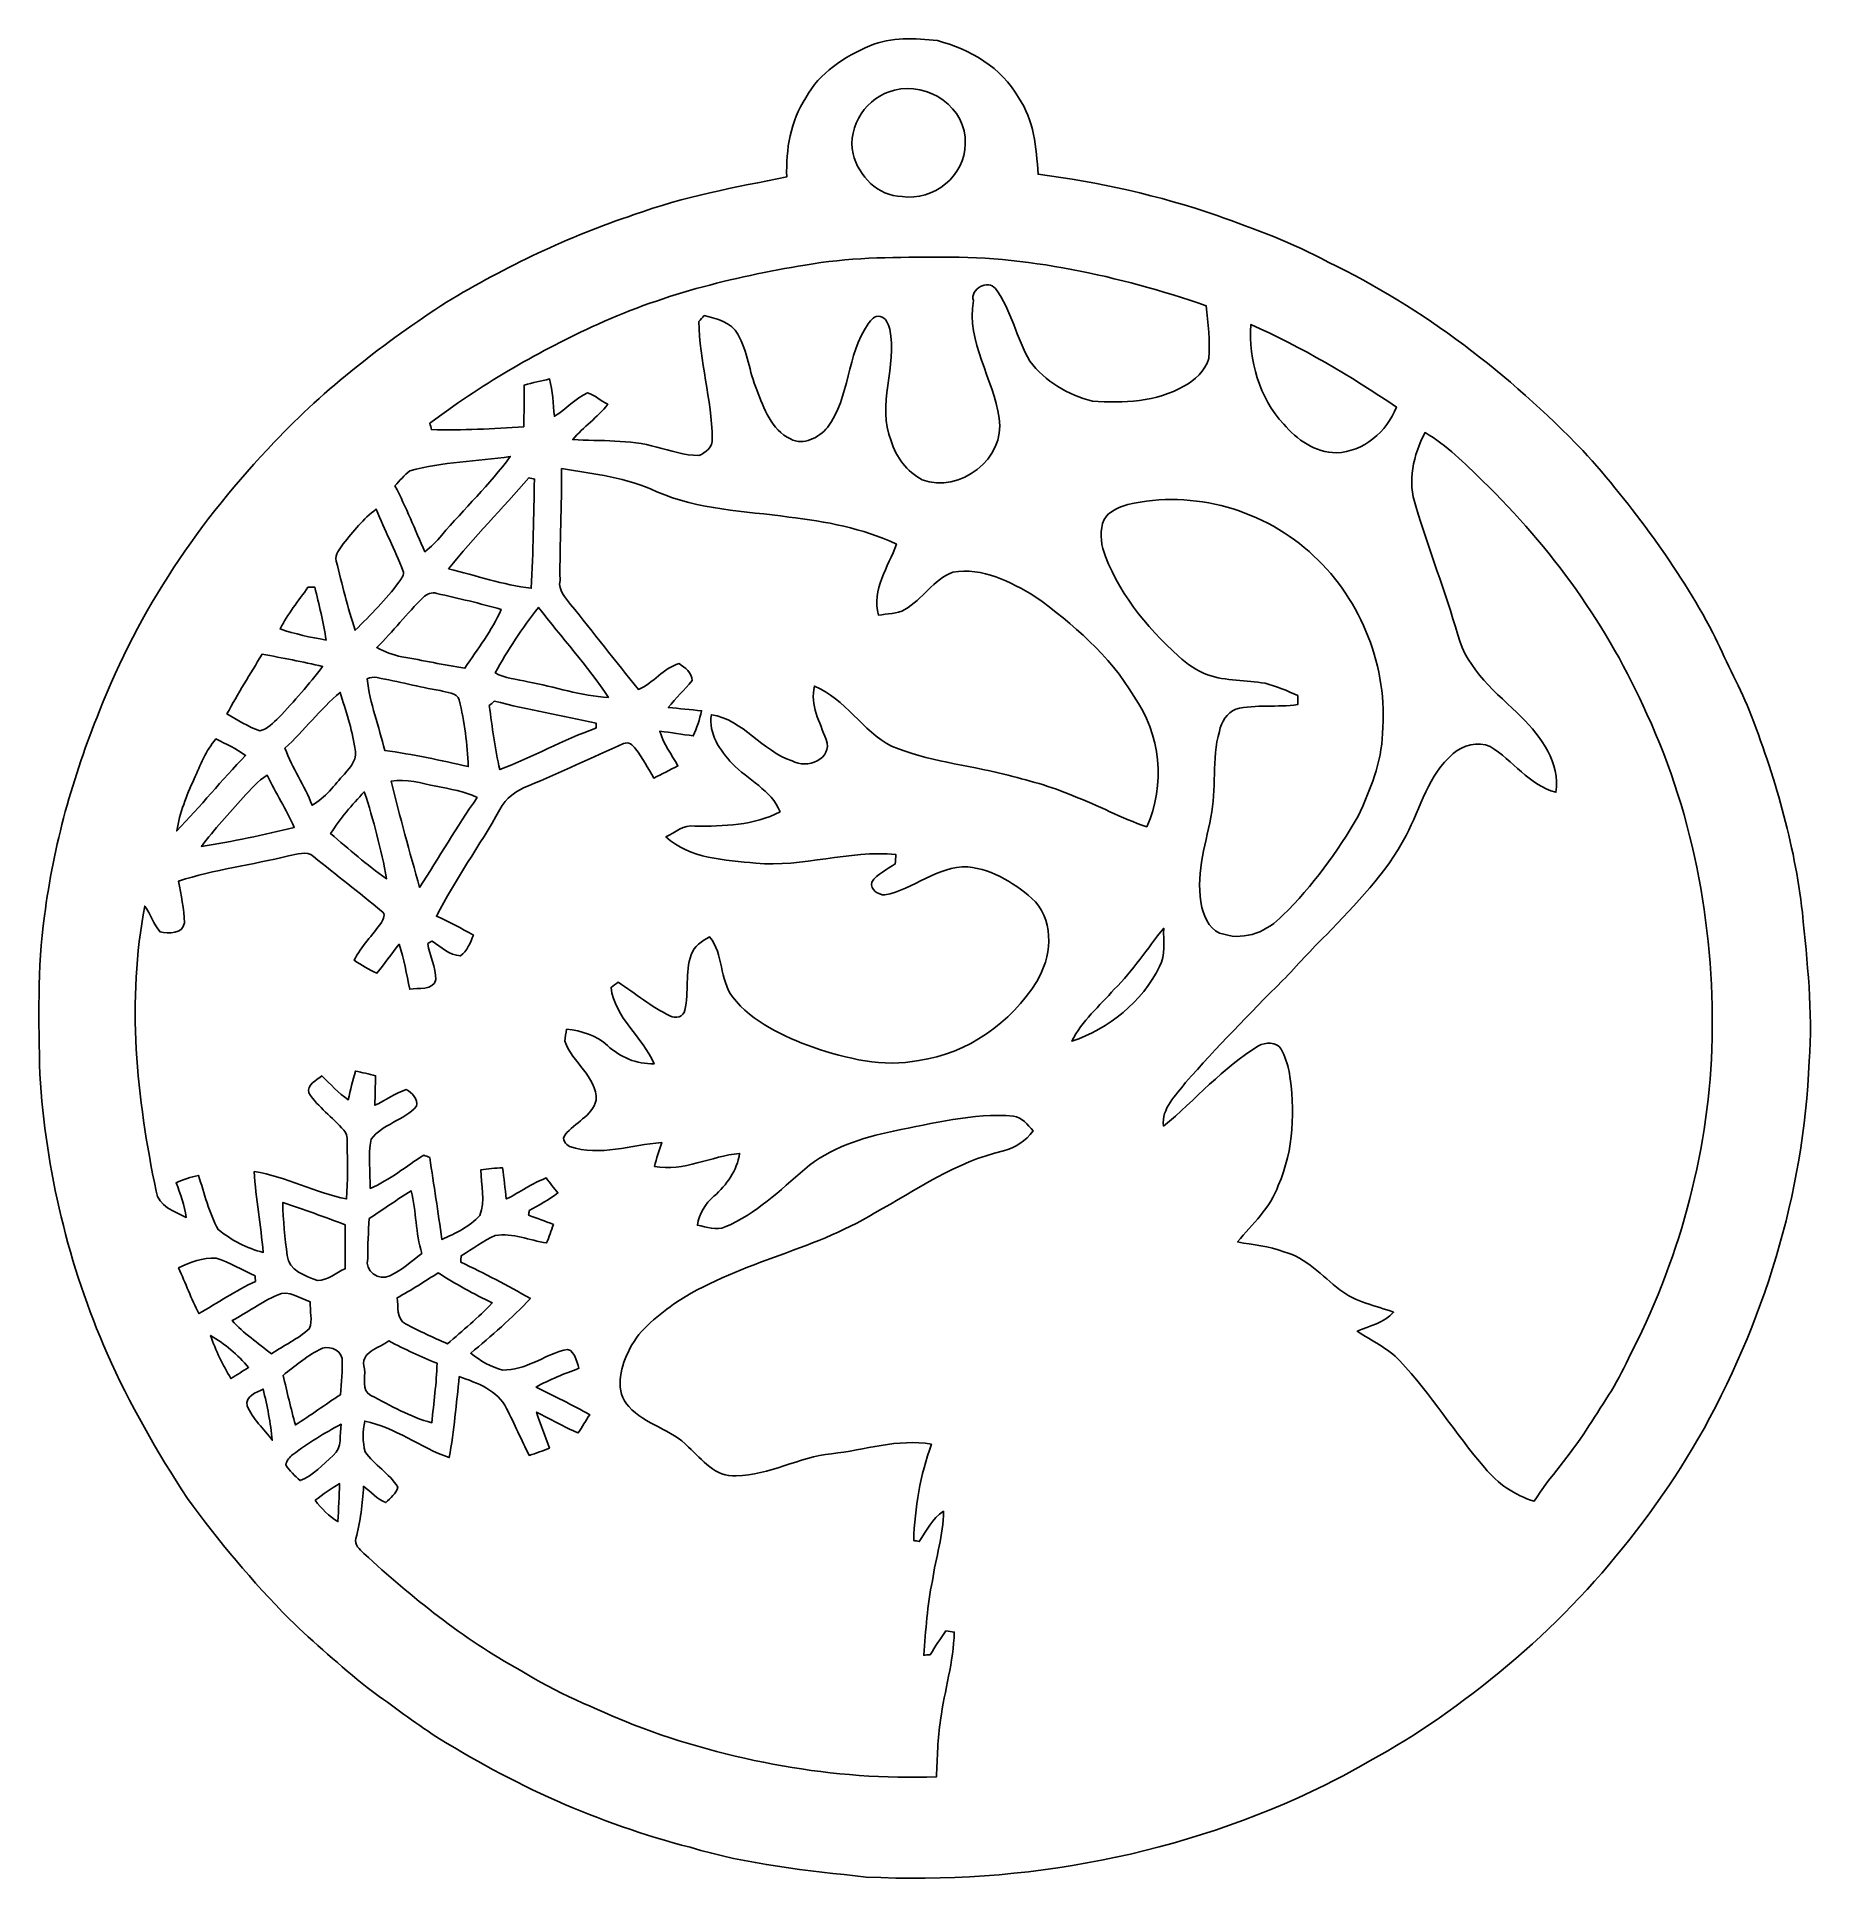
# Model space of a CAD drawing. Header units: centimetres. Extents: x -14 to 14.7, y -15.3 to 14.5.
import ezdxf

# ---------------------------------------------------------------- set-up
doc = ezdxf.new("R2010")
doc.units = ezdxf.units.CM
doc.header["$MEASUREMENT"] = 0
doc.layers.add('Layer 1', color=7, linetype='Continuous')

msp = doc.modelspace()

# ---------------------------------------------------------------- linework, layer by layer
at = {"layer": 'Layer 1', "color": 253}
for points, knots in [([(-0.57326, 14.3704), (-0.23107, 14.51434), (0.15593, 14.49705), (0.51717, 14.45472), (0.51717, 14.45472), (1.0414, 14.31607), (1.55434, 14.02115), (1.82351, 13.53397), (1.82351, 13.53397), (2.08033, 13.17484), (2.10926, 12.72328), (2.14242, 12.29748), (2.14242, 12.29748), (3.12314, 12.16731), (4.09575, 11.95634), (5.03061, 11.63002), (5.03061, 11.63002), (5.64021, 11.40848), (6.2544, 11.19188), (6.82484, 10.87826), (6.82484, 10.87826), (8.37318, 10.13566), (9.74654, 9.06321), (10.93964, 7.83519), (10.93964, 7.83519), (11.74221, 6.9342), (12.46928, 5.95806), (13.03796, 4.89126), (13.03796, 4.89126), (13.22987, 4.47358), (13.44507, 4.06647), (13.62287, 3.64243), (13.62287, 3.64243), (14.03138, 2.58939), (14.357, 1.49648), (14.48364, 0.37077), (14.48364, 0.37077), (14.56055, -0.42616), (14.65509, -1.22696), (14.59159, -2.02847), (14.59159, -2.02847), (14.51116, -4.17371), (13.85358, -6.27592), (12.79666, -8.13752), (12.79666, -8.13752), (11.83922, -9.77336), (10.55264, -11.21833), (9.02547, -12.34299), (9.02547, -12.34299), (8.32697, -12.8838), (7.55509, -13.31983), (6.77227, -13.72482), (6.77227, -13.72482), (4.48592, -14.84842), (1.90641, -15.33772), (-0.63359, -15.20825), (-0.63359, -15.20825), (-1.58926, -15.10418), (-2.55376, -15.00822), (-3.47733, -14.72812), (-3.47733, -14.72812), (-4.95229, -14.34747), (-6.35917, -13.71565), (-7.64293, -12.89897), (-7.64293, -12.89897), (-7.99994, -12.65873), (-8.34425, -12.4012), (-8.69209, -12.14861), (-8.69209, -12.14861), (-9.12495, -11.79618), (-9.54546, -11.42788), (-9.94939, -11.04336), (-9.94939, -11.04336), (-10.54241, -10.43234), (-11.09592, -9.78217), (-11.59404, -9.09144), (-11.59404, -9.09144), (-12.08546, -8.34602), (-12.52679, -7.56744), (-12.89332, -6.75322), (-12.89332, -6.75322), (-13.51351, -5.32694), (-13.88604, -3.79201), (-13.97847, -2.23943), (-13.97847, -2.23943), (-13.99328, -1.38748), (-14.02468, -0.52952), (-13.90297, 0.31644), (-13.90297, 0.31644), (-13.75833, 1.4538), (-13.44718, 2.56681), (-13.01503, 3.62761), (-13.01503, 3.62761), (-12.38638, 5.24933), (-11.39331, 6.71724), (-10.1921, 7.9696), (-10.1921, 7.9696), (-9.37013, 8.84273), (-8.4134, 9.57827), (-7.4108, 10.23197), (-7.4108, 10.23197), (-6.45231, 10.80347), (-5.44266, 11.29594), (-4.38044, 11.64414), (-4.38044, 11.64414), (-3.58352, 11.93518), (-2.74708, 12.08758), (-1.9177, 12.25303), (-1.9177, 12.25303), (-1.93075, 12.69647), (-1.85949, 13.15685), (-1.61008, 13.53256), (-1.61008, 13.53256), (-1.38889, 13.93437), (-0.98778, 14.19825), (-0.57326, 14.3704), (-0.57326, 14.3704), (-0.57326, 14.3704), (-0.57326, 14.3704), (-0.57326, 14.3704)], [0, 0, 0, 0, 0.03225806, 0.03225806, 0.03225806, 0.03225806, 0.06451613, 0.06451613, 0.06451613, 0.06451613, 0.09677419, 0.09677419, 0.09677419, 0.09677419, 0.12903226, 0.12903226, 0.12903226, 0.12903226, 0.16129032, 0.16129032, 0.16129032, 0.16129032, 0.19354839, 0.19354839, 0.19354839, 0.19354839, 0.22580645, 0.22580645, 0.22580645, 0.22580645, 0.25806452, 0.25806452, 0.25806452, 0.25806452, 0.29032258, 0.29032258, 0.29032258, 0.29032258, 0.32258065, 0.32258065, 0.32258065, 0.32258065, 0.35483871, 0.35483871, 0.35483871, 0.35483871, 0.38709677, 0.38709677, 0.38709677, 0.38709677, 0.41935484, 0.41935484, 0.41935484, 0.41935484, 0.4516129, 0.4516129, 0.4516129, 0.4516129, 0.48387097, 0.48387097, 0.48387097, 0.48387097, 0.51612903, 0.51612903, 0.51612903, 0.51612903, 0.5483871, 0.5483871, 0.5483871, 0.5483871, 0.58064516, 0.58064516, 0.58064516, 0.58064516, 0.61290323, 0.61290323, 0.61290323, 0.61290323, 0.64516129, 0.64516129, 0.64516129, 0.64516129, 0.67741935, 0.67741935, 0.67741935, 0.67741935, 0.70967742, 0.70967742, 0.70967742, 0.70967742, 0.74193548, 0.74193548, 0.74193548, 0.74193548, 0.77419355, 0.77419355, 0.77419355, 0.77419355, 0.80645161, 0.80645161, 0.80645161, 0.80645161, 0.83870968, 0.83870968, 0.83870968, 0.83870968, 0.87096774, 0.87096774, 0.87096774, 0.87096774, 0.90322581, 0.90322581, 0.90322581, 0.90322581, 0.93548387, 0.93548387, 0.93548387, 0.93548387, 1, 1, 1, 1]), ([(-0.17921, 13.65285), (-0.62371, 13.55513), (-0.94368, 13.07571), (-0.84737, 12.62697), (-0.84737, 12.62697), (-0.75142, 12.26608), (-0.4505, 11.94329), (-0.05398, 11.93835), (-0.05398, 11.93835), (0.44838, 11.8558), (0.96873, 12.27455), (0.96344, 12.78855), (0.96344, 12.78855), (0.9973, 13.3664), (0.36124, 13.80384), (-0.17921, 13.65285), (-0.17921, 13.65285), (-0.17921, 13.65285), (-0.17921, 13.65285), (-0.17921, 13.65285)], [0, 0, 0, 0, 0.16666667, 0.16666667, 0.16666667, 0.16666667, 0.33333333, 0.33333333, 0.33333333, 0.33333333, 0.5, 0.5, 0.5, 0.5, 0.66666667, 0.66666667, 0.66666667, 0.66666667, 1, 1, 1, 1]), ([(-1.61996, 10.83028), (-2.80141, 10.6359), (-3.97757, 10.34062), (-5.06483, 9.8298), (-5.06483, 9.8298), (-5.9877, 9.40506), (-6.86894, 8.88577), (-7.67997, 8.27405), (-7.67997, 8.27405), (-7.67362, 8.24865), (-7.66057, 8.19785), (-7.65422, 8.1728), (-7.65422, 8.1728), (-7.1568, 8.15834), (-6.65974, 8.18444), (-6.16409, 8.21725), (-6.16409, 8.21725), (-6.15774, 8.44232), (-6.15844, 8.6674), (-6.15703, 8.89176), (-6.15703, 8.89176), (-6.02121, 8.92845), (-5.88328, 8.95773), (-5.74604, 8.98948), (-5.74604, 8.98948), (-5.69701, 8.79263), (-5.69066, 8.58908), (-5.66879, 8.38764), (-5.66879, 8.38764), (-5.47582, 8.49348), (-5.33788, 8.68362), (-5.13362, 8.76653), (-5.13362, 8.76653), (-5.01509, 8.7249), (-4.91949, 8.63882), (-4.80836, 8.58097), (-4.80836, 8.58097), (-4.97346, 8.36859), (-5.19994, 8.21549), (-5.37245, 8.01017), (-5.37245, 8.01017), (-4.92054, 7.98371), (-4.45805, 8.01511), (-4.01779, 7.89023), (-4.01779, 7.89023), (-3.79377, 7.83802), (-3.57117, 7.74771), (-3.33728, 7.75511), (-3.33728, 7.75511), (-3.22368, 7.7918), (-3.11326, 7.89622), (-3.11961, 8.02428), (-3.11961, 8.02428), (-3.12949, 8.66175), (-3.32246, 9.27982), (-3.33834, 9.91729), (-3.33834, 9.91729), (-3.30835, 9.94904), (-3.27836, 9.98114), (-3.24838, 10.01289), (-3.24838, 10.01289), (-3.04624, 9.96632), (-2.81658, 9.90812), (-2.70545, 9.71374), (-2.70545, 9.71374), (-2.55129, 9.43398), (-2.52307, 9.10625), (-2.40136, 8.81309), (-2.40136, 8.81309), (-2.28283, 8.51676), (-2.16711, 8.16786), (-1.85632, 8.0204), (-1.85632, 8.0204), (-1.64641, 7.90222), (-1.40018, 8.04757), (-1.25765, 8.20632), (-1.25765, 8.20632), (-0.89253, 8.69879), (-0.95568, 9.38001), (-0.6029, 9.87919), (-0.6029, 9.87919), (-0.55951, 9.94339), (-0.49812, 10.02277), (-0.40922, 10.0009), (-0.40922, 10.0009), (-0.31115, 9.98396), (-0.27905, 9.87778), (-0.254, 9.79558), (-0.254, 9.79558), (-0.12629, 9.20009), (-0.47378, 8.56897), (-0.23107, 7.99006), (-0.23107, 7.99006), (-0.15522, 7.72442), (0.02469, 7.49194), (0.27023, 7.36071), (0.27023, 7.36071), (0.87242, 7.13034), (1.62736, 7.70784), (1.51059, 8.35413), (1.51059, 8.35413), (1.42275, 8.99901), (0.98249, 9.58286), (1.09608, 10.25525), (1.09608, 10.25525), (1.03858, 10.44469), (1.33562, 10.60309), (1.45203, 10.44892), (1.45203, 10.44892), (1.71909, 10.09932), (1.78752, 9.64918), (2.00836, 9.27488), (2.00836, 9.27488), (2.25884, 8.95526), (2.6229, 8.7249), (3.01766, 8.63247), (3.01766, 8.63247), (3.51719, 8.59649), (4.0513, 8.6173), (4.49721, 8.87342), (4.49721, 8.87342), (4.67466, 8.97008), (4.83447, 9.12072), (4.89797, 9.31792), (4.89797, 9.31792), (4.92478, 9.60332), (4.88315, 9.88942), (4.85669, 10.17305), (4.85669, 10.17305), (3.43747, 10.65495), (1.94804, 10.99361), (0.44097, 10.95728), (0.44097, 10.95728), (-0.2473, 10.95693), (-0.94051, 10.95022), (-1.61996, 10.83028), (-1.61996, 10.83028), (-1.61996, 10.83028), (-1.61996, 10.83028), (-1.61996, 10.83028)], [0, 0, 0, 0, 0.02777778, 0.02777778, 0.02777778, 0.02777778, 0.05555556, 0.05555556, 0.05555556, 0.05555556, 0.08333333, 0.08333333, 0.08333333, 0.08333333, 0.11111111, 0.11111111, 0.11111111, 0.11111111, 0.13888889, 0.13888889, 0.13888889, 0.13888889, 0.16666667, 0.16666667, 0.16666667, 0.16666667, 0.19444444, 0.19444444, 0.19444444, 0.19444444, 0.22222222, 0.22222222, 0.22222222, 0.22222222, 0.25, 0.25, 0.25, 0.25, 0.27777778, 0.27777778, 0.27777778, 0.27777778, 0.30555556, 0.30555556, 0.30555556, 0.30555556, 0.33333333, 0.33333333, 0.33333333, 0.33333333, 0.36111111, 0.36111111, 0.36111111, 0.36111111, 0.38888889, 0.38888889, 0.38888889, 0.38888889, 0.41666667, 0.41666667, 0.41666667, 0.41666667, 0.44444444, 0.44444444, 0.44444444, 0.44444444, 0.47222222, 0.47222222, 0.47222222, 0.47222222, 0.5, 0.5, 0.5, 0.5, 0.52777778, 0.52777778, 0.52777778, 0.52777778, 0.55555556, 0.55555556, 0.55555556, 0.55555556, 0.58333333, 0.58333333, 0.58333333, 0.58333333, 0.61111111, 0.61111111, 0.61111111, 0.61111111, 0.63888889, 0.63888889, 0.63888889, 0.63888889, 0.66666667, 0.66666667, 0.66666667, 0.66666667, 0.69444444, 0.69444444, 0.69444444, 0.69444444, 0.72222222, 0.72222222, 0.72222222, 0.72222222, 0.75, 0.75, 0.75, 0.75, 0.77777778, 0.77777778, 0.77777778, 0.77777778, 0.80555556, 0.80555556, 0.80555556, 0.80555556, 0.83333333, 0.83333333, 0.83333333, 0.83333333, 0.86111111, 0.86111111, 0.86111111, 0.86111111, 0.88888889, 0.88888889, 0.88888889, 0.88888889, 0.91666667, 0.91666667, 0.91666667, 0.91666667, 0.94444444, 0.94444444, 0.94444444, 0.94444444, 1, 1, 1, 1]), ([(5.57459, 9.86719), (5.54672, 9.29358), (5.70547, 8.68468), (6.10799, 8.26064), (6.10799, 8.26064), (6.31966, 8.01017), (6.61917, 7.79709), (6.9596, 7.79745), (6.9596, 7.79745), (7.39528, 7.81438), (7.77381, 8.13823), (7.92692, 8.53546), (7.92692, 8.53546), (7.17938, 9.04028), (6.40256, 9.50666), (5.57459, 9.86719), (5.57459, 9.86719), (5.57459, 9.86719), (5.57459, 9.86719), (5.57459, 9.86719)], [0, 0, 0, 0, 0.16666667, 0.16666667, 0.16666667, 0.16666667, 0.33333333, 0.33333333, 0.33333333, 0.33333333, 0.5, 0.5, 0.5, 0.5, 0.66666667, 0.66666667, 0.66666667, 0.66666667, 1, 1, 1, 1]), ([(8.39082, 8.12447), (8.19891, 7.76429), (8.10225, 7.33072), (8.24054, 6.9342), (8.24054, 6.9342), (8.45009, 6.23605), (8.71608, 5.55696), (8.91787, 4.85599), (8.91787, 4.85599), (9.07027, 4.28978), (9.54581, 3.91724), (9.94974, 3.52884), (9.94974, 3.52884), (10.26231, 3.20358), (10.57804, 2.79435), (10.50396, 2.31352), (10.50396, 2.31352), (10.06475, 2.43064), (9.81216, 2.83104), (9.43998, 3.05506), (9.43998, 3.05506), (9.24384, 3.13584), (9.00112, 3.07728), (8.8452, 2.93758), (8.8452, 2.93758), (8.43986, 2.60138), (8.32203, 2.06269), (8.08284, 1.61713), (8.08284, 1.61713), (7.76711, 1.00118), (7.26757, 0.50871), (6.79732, 0.01129), (6.79732, 0.01129), (6.5465, -0.22049), (6.33271, -0.48789), (6.08894, -0.72672), (6.08894, -0.72672), (5.55519, -1.26365), (5.02638, -1.80658), (4.52367, -2.37314), (4.52367, -2.37314), (4.3748, -2.58551), (4.12679, -2.79047), (4.16666, -3.07763), (4.16666, -3.07763), (4.68912, -2.66171), (5.12022, -2.1276), (5.70018, -1.78364), (5.70018, -1.78364), (5.8106, -1.71909), (5.99052, -1.71379), (6.06425, -1.83339), (6.06425, -1.83339), (6.1281, -1.94698), (6.16973, -2.07222), (6.19725, -2.19922), (6.19725, -2.19922), (6.29038, -2.81234), (6.27697, -3.46251), (6.01874, -4.03684), (6.01874, -4.03684), (5.8988, -4.40337), (5.5947, -4.65667), (5.36328, -4.95053), (5.36328, -4.95053), (5.6134, -4.99992), (5.87128, -5.01368), (6.11011, -5.11069), (6.11011, -5.11069), (6.47665, -5.2003), (6.72394, -5.50263), (7.01322, -5.721), (7.01322, -5.721), (7.26334, -5.91961), (7.58966, -5.97676), (7.88176, -6.08471), (7.88176, -6.08471), (7.73218, -6.25934), (7.49688, -6.30343), (7.2958, -6.39304), (7.2958, -6.39304), (7.53039, -6.54262), (7.78863, -6.66503), (7.9823, -6.86964), (7.9823, -6.86964), (8.48642, -7.40869), (8.87554, -8.04157), (9.35567, -8.60072), (9.35567, -8.60072), (9.56098, -8.85331), (9.83897, -9.03958), (10.14942, -9.13906), (10.14942, -9.13906), (10.40589, -8.73795), (10.73926, -8.39294), (10.99009, -7.9883), (10.99009, -7.9883), (11.23386, -7.614), (11.49174, -7.24464), (11.67306, -6.83436), (11.67306, -6.83436), (12.47846, -5.29167), (12.95365, -3.57329), (13.02244, -1.83268), (13.02244, -1.83268), (13.08029, 0.01623), (12.75186, 1.89159), (11.97328, 3.57576), (11.97328, 3.57576), (11.34886, 4.99075), (10.42846, 6.26851), (9.32039, 7.34483), (9.32039, 7.34483), (9.03111, 7.62706), (8.74113, 7.91739), (8.39082, 8.12447), (8.39082, 8.12447), (8.39082, 8.12447), (8.39082, 8.12447), (8.39082, 8.12447)], [0, 0, 0, 0, 0.03225806, 0.03225806, 0.03225806, 0.03225806, 0.06451613, 0.06451613, 0.06451613, 0.06451613, 0.09677419, 0.09677419, 0.09677419, 0.09677419, 0.12903226, 0.12903226, 0.12903226, 0.12903226, 0.16129032, 0.16129032, 0.16129032, 0.16129032, 0.19354839, 0.19354839, 0.19354839, 0.19354839, 0.22580645, 0.22580645, 0.22580645, 0.22580645, 0.25806452, 0.25806452, 0.25806452, 0.25806452, 0.29032258, 0.29032258, 0.29032258, 0.29032258, 0.32258065, 0.32258065, 0.32258065, 0.32258065, 0.35483871, 0.35483871, 0.35483871, 0.35483871, 0.38709677, 0.38709677, 0.38709677, 0.38709677, 0.41935484, 0.41935484, 0.41935484, 0.41935484, 0.4516129, 0.4516129, 0.4516129, 0.4516129, 0.48387097, 0.48387097, 0.48387097, 0.48387097, 0.51612903, 0.51612903, 0.51612903, 0.51612903, 0.5483871, 0.5483871, 0.5483871, 0.5483871, 0.58064516, 0.58064516, 0.58064516, 0.58064516, 0.61290323, 0.61290323, 0.61290323, 0.61290323, 0.64516129, 0.64516129, 0.64516129, 0.64516129, 0.67741935, 0.67741935, 0.67741935, 0.67741935, 0.70967742, 0.70967742, 0.70967742, 0.70967742, 0.74193548, 0.74193548, 0.74193548, 0.74193548, 0.77419355, 0.77419355, 0.77419355, 0.77419355, 0.80645161, 0.80645161, 0.80645161, 0.80645161, 0.83870968, 0.83870968, 0.83870968, 0.83870968, 0.87096774, 0.87096774, 0.87096774, 0.87096774, 0.90322581, 0.90322581, 0.90322581, 0.90322581, 0.93548387, 0.93548387, 0.93548387, 0.93548387, 1, 1, 1, 1]), ([(-5.55413, 7.54309), (-5.54496, 6.93949), (-5.58729, 6.33659), (-5.57848, 5.73334), (-5.57848, 5.73334), (-5.61446, 5.57459), (-5.49169, 5.46171), (-5.40949, 5.34952), (-5.40949, 5.34952), (-5.04155, 4.89373), (-4.68101, 4.43159), (-4.31341, 3.97545), (-4.31341, 3.97545), (-4.0707, 4.07599), (-3.90772, 4.32012), (-3.65654, 4.39314), (-3.65654, 4.39314), (-3.56235, 4.32999), (-3.44452, 4.24251), (-3.44346, 4.11833), (-3.44346, 4.11833), (-3.56694, 3.96804), (-3.70981, 3.83469), (-3.83187, 3.683), (-3.83187, 3.683), (-3.65231, 3.66571), (-3.47204, 3.65054), (-3.29248, 3.62973), (-3.29248, 3.62973), (-3.32458, 3.49074), (-3.37009, 3.35492), (-3.42618, 3.22368), (-3.42618, 3.22368), (-3.6068, 3.24944), (-3.78601, 3.28048), (-3.96699, 3.29883), (-3.96699, 3.29883), (-3.91054, 3.09386), (-3.77402, 2.92594), (-3.67594, 2.74003), (-3.67594, 2.74003), (-3.80506, 2.6737), (-3.93312, 2.60562), (-4.06365, 2.54282), (-4.06365, 2.54282), (-4.15643, 2.70404), (-4.2485, 2.86667), (-4.35751, 3.01696), (-4.35751, 3.01696), (-4.4009, 3.07552), (-4.47463, 3.13796), (-4.55119, 3.09951), (-4.55119, 3.09951), (-5.06201, 2.87267), (-5.56789, 2.63243), (-6.08542, 2.42006), (-6.08542, 2.42006), (-6.27415, 2.34139), (-6.45936, 2.22215), (-6.55179, 2.03376), (-6.55179, 2.03376), (-6.87388, 1.44886), (-7.27216, 0.90911), (-7.57343, 0.31221), (-7.57343, 0.31221), (-7.36918, 0.2226), (-7.17444, 0.11324), (-6.97794, 0.00776), (-6.97794, 0.00776), (-7.02698, -0.11501), (-7.07637, -0.25012), (-7.18785, -0.33091), (-7.18785, -0.33091), (-7.36353, -0.31327), (-7.50358, -0.18909), (-7.64117, -0.08961), (-7.64117, -0.08961), (-7.65951, -0.09948), (-7.69655, -0.11994), (-7.7149, -0.12982), (-7.7149, -0.12982), (-7.68138, -0.32561), (-7.58613, -0.51294), (-7.5819, -0.71261), (-7.5819, -0.71261), (-7.62106, -0.89464), (-7.87823, -0.83996), (-8.00382, -0.86713), (-8.00382, -0.86713), (-8.05674, -0.62442), (-8.09907, -0.37818), (-8.17774, -0.14217), (-8.17774, -0.14217), (-8.29945, -0.29528), (-8.4134, -0.45473), (-8.5344, -0.60889), (-8.5344, -0.60889), (-8.66387, -0.55174), (-8.78381, -0.47519), (-8.90376, -0.40076), (-8.90376, -0.40076), (-8.78981, -0.17427), (-8.60601, 0.00459), (-8.46349, 0.21131), (-8.46349, 0.21131), (-8.42716, 0.26317), (-8.38835, 0.35207), (-8.45926, 0.39299), (-8.45926, 0.39299), (-8.8198, 0.69356), (-9.19304, 0.97861), (-9.55675, 1.27494), (-9.55675, 1.27494), (-9.67281, 1.38007), (-9.82945, 1.30598), (-9.96209, 1.28623), (-9.96209, 1.28623), (-10.55158, 1.14159), (-11.15871, 1.06398), (-11.73762, 0.87948), (-11.73762, 0.87948), (-11.70199, 0.65511), (-11.64484, 0.43145), (-11.64237, 0.20355), (-11.64237, 0.20355), (-11.66883, 0.0194), (-11.90166, 0.0321), (-12.03572, 0.0575), (-12.03572, 0.0575), (-12.14402, 0.17992), (-12.18283, 0.34643), (-12.28337, 0.47484), (-12.28337, 0.47484), (-12.57794, -1.04669), (-12.41531, -2.62467), (-12.09922, -4.13032), (-12.09922, -4.13032), (-12.06888, -4.37656), (-11.80394, -4.45664), (-11.61521, -4.55436), (-11.61521, -4.55436), (-11.64308, -4.35998), (-11.71046, -4.17618), (-11.77749, -3.99344), (-11.77749, -3.99344), (-11.66142, -3.94264), (-11.54113, -3.90278), (-11.41765, -3.87385), (-11.41765, -3.87385), (-11.32099, -4.16807), (-11.24832, -4.47675), (-11.09839, -4.7498), (-11.09839, -4.7498), (-10.88496, -4.91913), (-10.63872, -5.05495), (-10.37131, -5.11775), (-10.37131, -5.11775), (-10.40906, -4.68171), (-10.49338, -4.24991), (-10.5156, -3.81247), (-10.5156, -3.81247), (-10.00054, -3.89537), (-9.53523, -4.15678), (-9.02406, -4.25556), (-9.02406, -4.25556), (-9.00712, -3.96028), (-9.00501, -3.6636), (-9.01806, -3.36868), (-9.01806, -3.36868), (-9.00359, -3.28189), (-9.02088, -3.20675), (-9.07098, -3.1429), (-9.07098, -3.1429), (-9.24807, -2.9337), (-9.48514, -2.77495), (-9.63542, -2.54388), (-9.63542, -2.54388), (-9.67669, -2.40912), (-9.50842, -2.33821), (-9.42305, -2.2673), (-9.42305, -2.2673), (-9.28617, -2.40101), (-9.15494, -2.54318), (-8.9976, -2.65395), (-8.9976, -2.65395), (-8.96444, -2.49837), (-8.92739, -2.34315), (-8.88294, -2.1904), (-8.88294, -2.1904), (-8.77429, -2.21298), (-8.66387, -2.23732), (-8.55557, -2.26413), (-8.55557, -2.26413), (-8.56086, -2.42288), (-8.56615, -2.58198), (-8.56756, -2.74144), (-8.56756, -2.74144), (-8.39364, -2.66771), (-8.24371, -2.54176), (-8.06133, -2.48955), (-8.06133, -2.48955), (-7.96431, -2.53647), (-7.87329, -2.64231), (-7.89376, -2.75661), (-7.89376, -2.75661), (-8.09625, -2.98485), (-8.44162, -3.04482), (-8.62894, -3.2893), (-8.62894, -3.2893), (-8.6808, -3.5493), (-8.642, -3.82199), (-8.64306, -4.08623), (-8.64306, -4.08623), (-8.33014, -3.95005), (-8.06309, -3.72992), (-7.77804, -3.54648), (-7.77804, -3.54648), (-7.74629, -3.55988), (-7.7149, -3.57364), (-7.68315, -3.58775), (-7.68315, -3.58775), (-7.614, -4.02766), (-7.54627, -4.46758), (-7.48736, -4.90926), (-7.48736, -4.90926), (-7.26546, -4.81401), (-7.03897, -4.70041), (-6.87388, -4.52155), (-6.87388, -4.52155), (-6.77792, -4.29013), (-6.85765, -4.02555), (-6.85659, -3.78354), (-6.85659, -3.78354), (-6.74017, -3.76978), (-6.62481, -3.75779), (-6.50734, -3.75073), (-6.50734, -3.75073), (-6.4837, -3.91866), (-6.46677, -4.08623), (-6.4456, -4.25485), (-6.4456, -4.25485), (-6.22618, -4.15043), (-6.03003, -4.00085), (-5.80108, -3.91654), (-5.80108, -3.91654), (-5.74075, -3.99874), (-5.67761, -4.07846), (-5.6134, -4.15784), (-5.6134, -4.15784), (-5.75874, -4.26685), (-5.91573, -4.35892), (-6.07624, -4.44359), (-6.07624, -4.44359), (-6.07836, -4.46264), (-6.08295, -4.50074), (-6.08506, -4.51979), (-6.08506, -4.51979), (-5.95207, -4.56741), (-5.81695, -4.61433), (-5.68537, -4.66831), (-5.68537, -4.66831), (-5.72064, -4.76814), (-5.75663, -4.86798), (-5.79579, -4.96676), (-5.79579, -4.96676), (-6.07166, -4.92548), (-6.34083, -4.79813), (-6.62376, -4.84576), (-6.62376, -4.84576), (-6.82202, -4.92513), (-6.98959, -5.06659), (-7.17444, -5.17243), (-7.17444, -5.17243), (-7.17621, -5.19818), (-7.18009, -5.25004), (-7.18185, -5.27614), (-7.18185, -5.27614), (-6.79803, -5.45536), (-6.42338, -5.65291), (-6.05578, -5.86387), (-6.05578, -5.86387), (-6.35459, -6.18102), (-6.68867, -6.4643), (-7.01922, -6.74793), (-7.01922, -6.74793), (-6.86717, -6.8707), (-6.69184, -6.96983), (-6.50205, -7.01922), (-6.50205, -7.01922), (-6.14398, -7.02769), (-5.84764, -6.78744), (-5.51427, -6.69607), (-5.51427, -6.69607), (-5.34811, -6.64245), (-5.31001, -6.89257), (-5.27226, -6.99064), (-5.27226, -6.99064), (-5.50757, -7.0806), (-5.74428, -7.17056), (-5.96441, -7.29403), (-5.96441, -7.29403), (-5.67761, -7.44608), (-5.38057, -7.57802), (-5.0987, -7.7403), (-5.0987, -7.7403), (-5.1622, -7.83731), (-5.22252, -7.93609), (-5.28285, -8.03487), (-5.28285, -8.03487), (-5.51709, -7.94103), (-5.7344, -7.81262), (-5.95771, -7.69726), (-5.95771, -7.69726), (-5.90233, -7.89587), (-5.80954, -8.08179), (-5.75098, -8.27969), (-5.75098, -8.27969), (-5.85682, -8.3245), (-5.96583, -8.36189), (-6.07519, -8.39717), (-6.07519, -8.39717), (-6.20466, -8.14917), (-6.31155, -7.89023), (-6.44066, -7.64222), (-6.44066, -7.64222), (-6.58178, -7.34554), (-6.91727, -7.22736), (-7.20584, -7.12399), (-7.20584, -7.12399), (-7.24923, -7.56109), (-7.29333, -7.99853), (-7.366, -8.43245), (-7.366, -8.43245), (-7.8359, -8.27334), (-8.24195, -7.94244), (-8.73231, -7.84401), (-8.73231, -7.84401), (-8.76688, -8.00559), (-8.76688, -8.18127), (-8.7249, -8.34037), (-8.7249, -8.34037), (-8.57638, -8.5531), (-8.33543, -8.68539), (-8.19891, -8.91117), (-8.19891, -8.91117), (-8.21831, -9.01876), (-8.32238, -9.08297), (-8.38941, -9.16093), (-8.38941, -9.16093), (-8.53193, -9.10731), (-8.63247, -8.98596), (-8.7503, -8.89494), (-8.7503, -8.89494), (-8.76618, -9.17928), (-8.80392, -9.4615), (-8.87448, -9.73772), (-8.87448, -9.73772), (-8.90976, -9.84074), (-8.80921, -9.91517), (-8.74677, -9.98149), (-8.74677, -9.98149), (-7.96996, -10.68881), (-7.14904, -11.36156), (-6.22265, -11.86498), (-6.22265, -11.86498), (-5.64762, -12.2301), (-5.01368, -12.48586), (-4.38926, -12.75115), (-4.38926, -12.75115), (-2.83528, -13.34029), (-1.16417, -13.64756), (0.49953, -13.59041), (0.49953, -13.59041), (0.51611, -13.28208), (0.51788, -12.9727), (0.56727, -12.6679), (0.56727, -12.6679), (0.62971, -12.19376), (0.77752, -11.73339), (0.78775, -11.25255), (0.78775, -11.25255), (0.74295, -11.2455), (0.69815, -11.23879), (0.65334, -11.23244), (0.65334, -11.23244), (0.56233, -11.35697), (0.47907, -11.48644), (0.39793, -11.61803), (0.39793, -11.61803), (0.37218, -11.61979), (0.32138, -11.62367), (0.29563, -11.62544), (0.29563, -11.62544), (0.32879, -11.22292), (0.3489, -10.81828), (0.43427, -10.42282), (0.43427, -10.42282), (0.48577, -10.04641), (0.61666, -9.68163), (0.61242, -9.29887), (0.61242, -9.29887), (0.43356, -9.41881), (0.33726, -9.61461), (0.22154, -9.78888), (0.22154, -9.78888), (0.19932, -9.78464), (0.15452, -9.77582), (0.13229, -9.77159), (0.13229, -9.77159), (0.15028, -9.24137), (0.23742, -8.71608), (0.41839, -8.21725), (0.41839, -8.21725), (-0.11994, -8.12059), (-0.66146, -8.31286), (-1.19486, -8.37071), (-1.19486, -8.37071), (-1.72367, -8.42292), (-2.19851, -8.72137), (-2.73332, -8.72702), (-2.73332, -8.72702), (-3.06987, -8.76018), (-3.28154, -8.45996), (-3.50379, -8.26558), (-3.50379, -8.26558), (-3.77402, -7.9696), (-4.20335, -7.90998), (-4.46828, -7.6073), (-4.46828, -7.6073), (-4.69477, -7.37588), (-4.61081, -6.99523), (-4.48063, -6.73523), (-4.48063, -6.73523), (-4.33423, -6.39692), (-4.03648, -6.16726), (-3.74721, -5.95665), (-3.74721, -5.95665), (-2.74955, -5.2832), (-1.5173, -5.10716), (-0.49495, -4.48169), (-0.49495, -4.48169), (0.17568, -4.11092), (0.81986, -3.64913), (1.58044, -3.48051), (1.58044, -3.48051), (1.77306, -3.43147), (1.94239, -3.31611), (2.06128, -3.15736), (2.06128, -3.15736), (1.97379, -3.05788), (1.88419, -2.93476), (1.74202, -2.91747), (1.74202, -2.91747), (1.08444, -2.86032), (0.44556, -3.04059), (-0.19403, -3.15842), (-0.19403, -3.15842), (-0.70344, -3.26602), (-1.21991, -3.43076), (-1.62489, -3.7719), (-1.62489, -3.7719), (-2.02671, -4.11692), (-2.41476, -4.50074), (-2.91183, -4.70711), (-2.91183, -4.70711), (-3.05541, -4.7752), (-3.21275, -4.70253), (-3.3595, -4.68101), (-3.3595, -4.68101), (-3.33693, -4.49121), (-3.23074, -4.33352), (-3.0921, -4.21076), (-3.0921, -4.21076), (-2.88678, -4.02872), (-2.72098, -3.79765), (-2.67794, -3.52002), (-2.67794, -3.52002), (-3.14113, -3.55953), (-3.57893, -3.82199), (-4.05271, -3.73098), (-4.05271, -3.73098), (-4.0192, -3.59939), (-3.98004, -3.47098), (-3.93594, -3.34328), (-3.93594, -3.34328), (-4.43018, -3.38208), (-4.93078, -3.57434), (-5.4229, -3.40995), (-5.4229, -3.40995), (-5.48816, -3.37538), (-5.55872, -3.28683), (-5.49628, -3.21804), (-5.49628, -3.21804), (-5.34211, -3.0226), (-5.06271, -2.921), (-4.99357, -2.66206), (-4.99357, -2.66206), (-4.98299, -2.27471), (-5.38798, -2.05176), (-5.49875, -1.70744), (-5.49875, -1.70744), (-5.49839, -1.64218), (-5.48323, -1.57798), (-5.47229, -1.51412), (-5.47229, -1.51412), (-5.23099, -1.5367), (-4.99286, -1.61325), (-4.81013, -1.77659), (-4.81013, -1.77659), (-4.60834, -1.96991), (-4.34093, -2.0761), (-4.06083, -2.07363), (-4.06083, -2.07363), (-4.24215, -1.63477), (-4.69583, -1.33738), (-4.75509, -0.83926), (-4.75509, -0.83926), (-4.71699, -0.81068), (-4.67854, -0.78246), (-4.64009, -0.75424), (-4.64009, -0.75424), (-4.3628, -0.93804), (-4.10281, -1.15182), (-3.80259, -1.29893), (-3.80259, -1.29893), (-3.71651, -1.3462), (-3.57717, -1.3148), (-3.56094, -1.20544), (-3.56094, -1.20544), (-3.49779, -0.91123), (-3.55776, -0.59972), (-3.46251, -0.3115), (-3.46251, -0.3115), (-3.41418, -0.17216), (-3.28683, -0.08855), (-3.16301, -0.02328), (-3.16301, -0.02328), (-2.93088, -0.30304), (-3.00884, -0.70485), (-2.79188, -0.99236), (-2.79188, -0.99236), (-2.46874, -1.40688), (-1.97132, -1.62631), (-1.49225, -1.80622), (-1.49225, -1.80622), (-0.94544, -1.98755), (-0.3616, -2.13536), (0.21661, -2.01895), (0.21661, -2.01895), (0.99836, -1.905), (1.70603, -1.41287), (2.11878, -0.74436), (2.11878, -0.74436), (2.35338, -0.36089), (2.41088, 0.18909), (2.09762, 0.54504), (2.09762, 0.54504), (1.7967, 0.82903), (1.42593, 1.06786), (1.00471, 1.10808), (1.00471, 1.10808), (0.51259, 1.12607), (0.13053, 0.74507), (-0.33479, 0.65476), (-0.33479, 0.65476), (-0.43815, 0.65864), (-0.57468, 0.73942), (-0.54504, 0.85937), (-0.54504, 0.85937), (-0.45861, 0.99942), (-0.29351, 1.06327), (-0.16581, 1.15711), (-0.16581, 1.15711), (-0.16228, 1.20756), (-0.1591, 1.25801), (-0.15522, 1.3081), (-0.15522, 1.3081), (-0.91687, 1.3843), (-1.65876, 1.09538), (-2.41829, 1.17052), (-2.41829, 1.17052), (-2.91465, 1.21638), (-3.48015, 1.24072), (-3.86962, 1.59314), (-3.86962, 1.59314), (-3.71934, 1.66053), (-3.58422, 1.79811), (-3.4036, 1.76424), (-3.4036, 1.76424), (-2.93688, 1.76848), (-2.44828, 1.77377), (-2.02565, 1.99884), (-2.02565, 1.99884), (-2.16747, 2.35303), (-2.54564, 2.51354), (-2.79823, 2.77601), (-2.79823, 2.77601), (-2.99438, 2.98803), (-3.18664, 3.26214), (-3.13337, 3.56623), (-3.13337, 3.56623), (-2.61479, 3.48686), (-2.31634, 2.97533), (-1.82986, 2.82081), (-1.82986, 2.82081), (-1.60055, 2.68146), (-1.16099, 2.85009), (-1.2827, 3.16653), (-1.2827, 3.16653), (-1.38077, 3.44593), (-1.54481, 3.71934), (-1.47038, 4.02943), (-1.47038, 4.02943), (-0.96943, 3.82023), (-0.69885, 3.30588), (-0.22401, 3.05964), (-0.22401, 3.05964), (0.35419, 2.81658), (0.98531, 2.75731), (1.58962, 2.60667), (1.58962, 2.60667), (1.96921, 2.51001), (2.34985, 2.41053), (2.71004, 2.25425), (2.71004, 2.25425), (3.11291, 2.10714), (3.48686, 1.89018), (3.89502, 1.75683), (3.89502, 1.75683), (4.20829, 2.43099), (4.11515, 3.25967), (3.68829, 3.86397), (3.68829, 3.86397), (3.29847, 4.52579), (2.70369, 5.03167), (2.09091, 5.47793), (2.09091, 5.47793), (1.69404, 5.71359), (1.24319, 5.95489), (0.76482, 5.86669), (0.76482, 5.86669), (0.44767, 5.74851), (0.27693, 5.4289), (-0.01023, 5.26591), (-0.01023, 5.26591), (-0.13723, 5.19077), (-0.29457, 5.19924), (-0.43356, 5.17349), (-0.43356, 5.17349), (-0.55421, 5.59118), (-0.27305, 5.94889), (-0.14605, 6.32284), (-0.14605, 6.32284), (-0.6918, 6.5786), (-1.29081, 6.68972), (-1.88524, 6.75993), (-1.88524, 6.75993), (-2.59997, 6.86012), (-3.34398, 6.87493), (-4.01532, 7.16915), (-4.01532, 7.16915), (-4.49827, 7.39352), (-5.03379, 7.45984), (-5.55413, 7.54309), (-5.55413, 7.54309), (-5.55413, 7.54309), (-5.55413, 7.54309), (-5.55413, 7.54309)], [0, 0, 0, 0, 0.00595238, 0.00595238, 0.00595238, 0.00595238, 0.01190476, 0.01190476, 0.01190476, 0.01190476, 0.01785714, 0.01785714, 0.01785714, 0.01785714, 0.02380952, 0.02380952, 0.02380952, 0.02380952, 0.0297619, 0.0297619, 0.0297619, 0.0297619, 0.03571429, 0.03571429, 0.03571429, 0.03571429, 0.04166667, 0.04166667, 0.04166667, 0.04166667, 0.04761905, 0.04761905, 0.04761905, 0.04761905, 0.05357143, 0.05357143, 0.05357143, 0.05357143, 0.05952381, 0.05952381, 0.05952381, 0.05952381, 0.06547619, 0.06547619, 0.06547619, 0.06547619, 0.07142857, 0.07142857, 0.07142857, 0.07142857, 0.07738095, 0.07738095, 0.07738095, 0.07738095, 0.08333333, 0.08333333, 0.08333333, 0.08333333, 0.08928571, 0.08928571, 0.08928571, 0.08928571, 0.0952381, 0.0952381, 0.0952381, 0.0952381, 0.10119048, 0.10119048, 0.10119048, 0.10119048, 0.10714286, 0.10714286, 0.10714286, 0.10714286, 0.11309524, 0.11309524, 0.11309524, 0.11309524, 0.11904762, 0.11904762, 0.11904762, 0.11904762, 0.125, 0.125, 0.125, 0.125, 0.13095238, 0.13095238, 0.13095238, 0.13095238, 0.13690476, 0.13690476, 0.13690476, 0.13690476, 0.14285714, 0.14285714, 0.14285714, 0.14285714, 0.14880952, 0.14880952, 0.14880952, 0.14880952, 0.1547619, 0.1547619, 0.1547619, 0.1547619, 0.16071429, 0.16071429, 0.16071429, 0.16071429, 0.16666667, 0.16666667, 0.16666667, 0.16666667, 0.17261905, 0.17261905, 0.17261905, 0.17261905, 0.17857143, 0.17857143, 0.17857143, 0.17857143, 0.18452381, 0.18452381, 0.18452381, 0.18452381, 0.19047619, 0.19047619, 0.19047619, 0.19047619, 0.19642857, 0.19642857, 0.19642857, 0.19642857, 0.20238095, 0.20238095, 0.20238095, 0.20238095, 0.20833333, 0.20833333, 0.20833333, 0.20833333, 0.21428571, 0.21428571, 0.21428571, 0.21428571, 0.2202381, 0.2202381, 0.2202381, 0.2202381, 0.22619048, 0.22619048, 0.22619048, 0.22619048, 0.23214286, 0.23214286, 0.23214286, 0.23214286, 0.23809524, 0.23809524, 0.23809524, 0.23809524, 0.24404762, 0.24404762, 0.24404762, 0.24404762, 0.25, 0.25, 0.25, 0.25, 0.25595238, 0.25595238, 0.25595238, 0.25595238, 0.26190476, 0.26190476, 0.26190476, 0.26190476, 0.26785714, 0.26785714, 0.26785714, 0.26785714, 0.27380952, 0.27380952, 0.27380952, 0.27380952, 0.2797619, 0.2797619, 0.2797619, 0.2797619, 0.28571429, 0.28571429, 0.28571429, 0.28571429, 0.29166667, 0.29166667, 0.29166667, 0.29166667, 0.29761905, 0.29761905, 0.29761905, 0.29761905, 0.30357143, 0.30357143, 0.30357143, 0.30357143, 0.30952381, 0.30952381, 0.30952381, 0.30952381, 0.31547619, 0.31547619, 0.31547619, 0.31547619, 0.32142857, 0.32142857, 0.32142857, 0.32142857, 0.32738095, 0.32738095, 0.32738095, 0.32738095, 0.33333333, 0.33333333, 0.33333333, 0.33333333, 0.33928571, 0.33928571, 0.33928571, 0.33928571, 0.3452381, 0.3452381, 0.3452381, 0.3452381, 0.35119048, 0.35119048, 0.35119048, 0.35119048, 0.35714286, 0.35714286, 0.35714286, 0.35714286, 0.36309524, 0.36309524, 0.36309524, 0.36309524, 0.36904762, 0.36904762, 0.36904762, 0.36904762, 0.375, 0.375, 0.375, 0.375, 0.38095238, 0.38095238, 0.38095238, 0.38095238, 0.38690476, 0.38690476, 0.38690476, 0.38690476, 0.39285714, 0.39285714, 0.39285714, 0.39285714, 0.39880952, 0.39880952, 0.39880952, 0.39880952, 0.4047619, 0.4047619, 0.4047619, 0.4047619, 0.41071429, 0.41071429, 0.41071429, 0.41071429, 0.41666667, 0.41666667, 0.41666667, 0.41666667, 0.42261905, 0.42261905, 0.42261905, 0.42261905, 0.42857143, 0.42857143, 0.42857143, 0.42857143, 0.43452381, 0.43452381, 0.43452381, 0.43452381, 0.44047619, 0.44047619, 0.44047619, 0.44047619, 0.44642857, 0.44642857, 0.44642857, 0.44642857, 0.45238095, 0.45238095, 0.45238095, 0.45238095, 0.45833333, 0.45833333, 0.45833333, 0.45833333, 0.46428571, 0.46428571, 0.46428571, 0.46428571, 0.4702381, 0.4702381, 0.4702381, 0.4702381, 0.47619048, 0.47619048, 0.47619048, 0.47619048, 0.48214286, 0.48214286, 0.48214286, 0.48214286, 0.48809524, 0.48809524, 0.48809524, 0.48809524, 0.49404762, 0.49404762, 0.49404762, 0.49404762, 0.5, 0.5, 0.5, 0.5, 0.50595238, 0.50595238, 0.50595238, 0.50595238, 0.51190476, 0.51190476, 0.51190476, 0.51190476, 0.51785714, 0.51785714, 0.51785714, 0.51785714, 0.52380952, 0.52380952, 0.52380952, 0.52380952, 0.5297619, 0.5297619, 0.5297619, 0.5297619, 0.53571429, 0.53571429, 0.53571429, 0.53571429, 0.54166667, 0.54166667, 0.54166667, 0.54166667, 0.54761905, 0.54761905, 0.54761905, 0.54761905, 0.55357143, 0.55357143, 0.55357143, 0.55357143, 0.55952381, 0.55952381, 0.55952381, 0.55952381, 0.56547619, 0.56547619, 0.56547619, 0.56547619, 0.57142857, 0.57142857, 0.57142857, 0.57142857, 0.57738095, 0.57738095, 0.57738095, 0.57738095, 0.58333333, 0.58333333, 0.58333333, 0.58333333, 0.58928571, 0.58928571, 0.58928571, 0.58928571, 0.5952381, 0.5952381, 0.5952381, 0.5952381, 0.60119048, 0.60119048, 0.60119048, 0.60119048, 0.60714286, 0.60714286, 0.60714286, 0.60714286, 0.61309524, 0.61309524, 0.61309524, 0.61309524, 0.61904762, 0.61904762, 0.61904762, 0.61904762, 0.625, 0.625, 0.625, 0.625, 0.63095238, 0.63095238, 0.63095238, 0.63095238, 0.63690476, 0.63690476, 0.63690476, 0.63690476, 0.64285714, 0.64285714, 0.64285714, 0.64285714, 0.64880952, 0.64880952, 0.64880952, 0.64880952, 0.6547619, 0.6547619, 0.6547619, 0.6547619, 0.66071429, 0.66071429, 0.66071429, 0.66071429, 0.66666667, 0.66666667, 0.66666667, 0.66666667, 0.67261905, 0.67261905, 0.67261905, 0.67261905, 0.67857143, 0.67857143, 0.67857143, 0.67857143, 0.68452381, 0.68452381, 0.68452381, 0.68452381, 0.69047619, 0.69047619, 0.69047619, 0.69047619, 0.69642857, 0.69642857, 0.69642857, 0.69642857, 0.70238095, 0.70238095, 0.70238095, 0.70238095, 0.70833333, 0.70833333, 0.70833333, 0.70833333, 0.71428571, 0.71428571, 0.71428571, 0.71428571, 0.7202381, 0.7202381, 0.7202381, 0.7202381, 0.72619048, 0.72619048, 0.72619048, 0.72619048, 0.73214286, 0.73214286, 0.73214286, 0.73214286, 0.73809524, 0.73809524, 0.73809524, 0.73809524, 0.74404762, 0.74404762, 0.74404762, 0.74404762, 0.75, 0.75, 0.75, 0.75, 0.75595238, 0.75595238, 0.75595238, 0.75595238, 0.76190476, 0.76190476, 0.76190476, 0.76190476, 0.76785714, 0.76785714, 0.76785714, 0.76785714, 0.77380952, 0.77380952, 0.77380952, 0.77380952, 0.7797619, 0.7797619, 0.7797619, 0.7797619, 0.78571429, 0.78571429, 0.78571429, 0.78571429, 0.79166667, 0.79166667, 0.79166667, 0.79166667, 0.79761905, 0.79761905, 0.79761905, 0.79761905, 0.80357143, 0.80357143, 0.80357143, 0.80357143, 0.80952381, 0.80952381, 0.80952381, 0.80952381, 0.81547619, 0.81547619, 0.81547619, 0.81547619, 0.82142857, 0.82142857, 0.82142857, 0.82142857, 0.82738095, 0.82738095, 0.82738095, 0.82738095, 0.83333333, 0.83333333, 0.83333333, 0.83333333, 0.83928571, 0.83928571, 0.83928571, 0.83928571, 0.8452381, 0.8452381, 0.8452381, 0.8452381, 0.85119048, 0.85119048, 0.85119048, 0.85119048, 0.85714286, 0.85714286, 0.85714286, 0.85714286, 0.86309524, 0.86309524, 0.86309524, 0.86309524, 0.86904762, 0.86904762, 0.86904762, 0.86904762, 0.875, 0.875, 0.875, 0.875, 0.88095238, 0.88095238, 0.88095238, 0.88095238, 0.88690476, 0.88690476, 0.88690476, 0.88690476, 0.89285714, 0.89285714, 0.89285714, 0.89285714, 0.89880952, 0.89880952, 0.89880952, 0.89880952, 0.9047619, 0.9047619, 0.9047619, 0.9047619, 0.91071429, 0.91071429, 0.91071429, 0.91071429, 0.91666667, 0.91666667, 0.91666667, 0.91666667, 0.92261905, 0.92261905, 0.92261905, 0.92261905, 0.92857143, 0.92857143, 0.92857143, 0.92857143, 0.93452381, 0.93452381, 0.93452381, 0.93452381, 0.94047619, 0.94047619, 0.94047619, 0.94047619, 0.94642857, 0.94642857, 0.94642857, 0.94642857, 0.95238095, 0.95238095, 0.95238095, 0.95238095, 0.95833333, 0.95833333, 0.95833333, 0.95833333, 0.96428571, 0.96428571, 0.96428571, 0.96428571, 0.9702381, 0.9702381, 0.9702381, 0.9702381, 0.97619048, 0.97619048, 0.97619048, 0.97619048, 0.98214286, 0.98214286, 0.98214286, 0.98214286, 0.98809524, 0.98809524, 0.98809524, 0.98809524, 1, 1, 1, 1]), ([(-8.00276, 7.50464), (-8.09696, 7.43973), (-8.16469, 7.34413), (-8.24477, 7.26369), (-8.24477, 7.26369), (-8.06097, 6.91903), (-7.92198, 6.55285), (-7.75899, 6.19795), (-7.75899, 6.19795), (-7.65986, 6.27768), (-7.56991, 6.36764), (-7.48841, 6.46501), (-7.48841, 6.46501), (-7.12541, 6.89398), (-6.71407, 7.28451), (-6.38104, 7.73783), (-6.38104, 7.73783), (-6.92079, 7.65316), (-7.4743, 7.65563), (-8.00276, 7.50464), (-8.00276, 7.50464), (-8.00276, 7.50464), (-8.00276, 7.50464), (-8.00276, 7.50464)], [0, 0, 0, 0, 0.14285714, 0.14285714, 0.14285714, 0.14285714, 0.28571429, 0.28571429, 0.28571429, 0.28571429, 0.42857143, 0.42857143, 0.42857143, 0.42857143, 0.57142857, 0.57142857, 0.57142857, 0.57142857, 0.71428571, 0.71428571, 0.71428571, 0.71428571, 1, 1, 1, 1]), ([(-7.37835, 5.92526), (-6.93526, 5.81237), (-6.49817, 5.6642), (-6.04273, 5.60917), (-6.04273, 5.60917), (-6.01028, 6.19654), (-6.00639, 6.78497), (-5.99052, 7.37306), (-5.99052, 7.37306), (-6.01345, 7.37835), (-6.05896, 7.38858), (-6.08189, 7.39387), (-6.08189, 7.39387), (-6.51016, 6.90174), (-6.96524, 6.43114), (-7.37835, 5.92526), (-7.37835, 5.92526), (-7.37835, 5.92526), (-7.37835, 5.92526), (-7.37835, 5.92526)], [0, 0, 0, 0, 0.16666667, 0.16666667, 0.16666667, 0.16666667, 0.33333333, 0.33333333, 0.33333333, 0.33333333, 0.5, 0.5, 0.5, 0.5, 0.66666667, 0.66666667, 0.66666667, 0.66666667, 1, 1, 1, 1]), ([(3.59092, 6.96136), (3.46251, 6.92891), (3.33939, 6.86894), (3.24379, 6.77616), (3.24379, 6.77616), (3.13443, 6.62834), (3.15101, 6.42161), (3.18452, 6.25157), (3.18452, 6.25157), (3.40889, 5.56613), (3.88091, 4.99181), (4.40866, 4.51379), (4.40866, 4.51379), (4.54413, 4.38432), (4.70359, 4.28166), (4.87715, 4.2104), (4.87715, 4.2104), (5.17666, 4.10739), (5.4991, 4.12926), (5.80778, 4.07458), (5.80778, 4.07458), (5.98876, 4.02696), (6.16338, 3.95393), (6.33448, 3.87632), (6.33448, 3.87632), (6.33483, 3.83999), (6.33518, 3.76696), (6.33554, 3.73063), (6.33554, 3.73063), (6.00357, 3.68194), (5.66244, 3.73627), (5.334, 3.6576), (5.334, 3.6576), (5.18866, 3.59904), (5.10258, 3.44311), (5.06906, 3.29706), (5.06906, 3.29706), (4.93677, 2.84515), (5.03026, 2.36714), (4.93042, 1.90994), (4.93042, 1.90994), (4.83694, 1.43051), (4.67713, 0.94298), (4.78649, 0.45156), (4.78649, 0.45156), (4.83905, 0.27023), (4.93219, 0.05186), (5.14138, 0.02011), (5.14138, 0.02011), (5.49487, -0.08784), (5.85188, 0.07338), (6.09282, 0.32773), (6.09282, 0.32773), (6.57789, 0.79446), (6.97018, 1.35114), (7.31202, 1.92864), (7.31202, 1.92864), (7.50217, 2.35162), (7.68914, 2.79294), (7.70396, 3.2639), (7.70396, 3.2639), (7.79216, 4.32153), (7.37164, 5.41302), (6.5913, 6.13304), (6.5913, 6.13304), (5.80707, 6.87634), (4.64749, 7.20831), (3.59092, 6.96136), (3.59092, 6.96136), (3.59092, 6.96136), (3.59092, 6.96136), (3.59092, 6.96136)], [0, 0, 0, 0, 0.05263158, 0.05263158, 0.05263158, 0.05263158, 0.10526316, 0.10526316, 0.10526316, 0.10526316, 0.15789474, 0.15789474, 0.15789474, 0.15789474, 0.21052632, 0.21052632, 0.21052632, 0.21052632, 0.26315789, 0.26315789, 0.26315789, 0.26315789, 0.31578947, 0.31578947, 0.31578947, 0.31578947, 0.36842105, 0.36842105, 0.36842105, 0.36842105, 0.42105263, 0.42105263, 0.42105263, 0.42105263, 0.47368421, 0.47368421, 0.47368421, 0.47368421, 0.52631579, 0.52631579, 0.52631579, 0.52631579, 0.57894737, 0.57894737, 0.57894737, 0.57894737, 0.63157895, 0.63157895, 0.63157895, 0.63157895, 0.68421053, 0.68421053, 0.68421053, 0.68421053, 0.73684211, 0.73684211, 0.73684211, 0.73684211, 0.78947368, 0.78947368, 0.78947368, 0.78947368, 0.84210526, 0.84210526, 0.84210526, 0.84210526, 0.89473684, 0.89473684, 0.89473684, 0.89473684, 1, 1, 1, 1]), ([(-9.07874, 6.32777), (-9.13377, 6.24558), (-9.22479, 6.15668), (-9.19127, 6.04837), (-9.19127, 6.04837), (-9.10026, 5.67372), (-9.00571, 5.29907), (-8.88718, 4.93183), (-8.88718, 4.93183), (-8.63706, 5.17737), (-8.38729, 5.42643), (-8.17951, 5.71006), (-8.17951, 5.71006), (-8.14811, 5.76333), (-8.08249, 5.82471), (-8.1153, 5.89351), (-8.1153, 5.89351), (-8.23948, 6.23217), (-8.41763, 6.54826), (-8.54569, 6.88552), (-8.54569, 6.88552), (-8.75806, 6.73629), (-8.91399, 6.52498), (-9.07874, 6.32777), (-9.07874, 6.32777), (-9.07874, 6.32777), (-9.07874, 6.32777), (-9.07874, 6.32777)], [0, 0, 0, 0, 0.125, 0.125, 0.125, 0.125, 0.25, 0.25, 0.25, 0.25, 0.375, 0.375, 0.375, 0.375, 0.5, 0.5, 0.5, 0.5, 0.625, 0.625, 0.625, 0.625, 0.75, 0.75, 0.75, 0.75, 1, 1, 1, 1]), ([(-9.64847, 5.62575), (-9.80299, 5.40456), (-9.9762, 5.19359), (-10.10003, 4.95229), (-10.10003, 4.95229), (-9.85873, 4.86974), (-9.60826, 4.81647), (-9.35708, 4.77273), (-9.35708, 4.77273), (-9.39694, 5.06201), (-9.47067, 5.34458), (-9.53841, 5.62786), (-9.53841, 5.62786), (-9.56592, 5.62716), (-9.62096, 5.6261), (-9.64847, 5.62575), (-9.64847, 5.62575), (-9.64847, 5.62575), (-9.64847, 5.62575), (-9.64847, 5.62575)], [0, 0, 0, 0, 0.16666667, 0.16666667, 0.16666667, 0.16666667, 0.33333333, 0.33333333, 0.33333333, 0.33333333, 0.5, 0.5, 0.5, 0.5, 0.66666667, 0.66666667, 0.66666667, 0.66666667, 1, 1, 1, 1]), ([(-7.78757, 5.46065), (-8.05251, 5.20418), (-8.27405, 4.90679), (-8.53899, 4.64996), (-8.53899, 4.64996), (-8.41128, 4.58117), (-8.27405, 4.53002), (-8.13118, 4.50391), (-8.13118, 4.50391), (-7.79216, 4.44253), (-7.45525, 4.37056), (-7.11482, 4.31835), (-7.11482, 4.31835), (-6.91268, 4.62986), (-6.67279, 4.92231), (-6.52921, 5.26733), (-6.52921, 5.26733), (-6.87246, 5.36504), (-7.22066, 5.44689), (-7.56849, 5.52591), (-7.56849, 5.52591), (-7.64858, 5.55131), (-7.73183, 5.52027), (-7.78757, 5.46065), (-7.78757, 5.46065), (-7.78757, 5.46065), (-7.78757, 5.46065), (-7.78757, 5.46065)], [0, 0, 0, 0, 0.125, 0.125, 0.125, 0.125, 0.25, 0.25, 0.25, 0.25, 0.375, 0.375, 0.375, 0.375, 0.5, 0.5, 0.5, 0.5, 0.625, 0.625, 0.625, 0.625, 0.75, 0.75, 0.75, 0.75, 1, 1, 1, 1]), ([(-6.62658, 4.24109), (-6.46536, 4.15255), (-6.27415, 4.14302), (-6.09812, 4.09716), (-6.09812, 4.09716), (-5.66314, 4.02026), (-5.23981, 3.8668), (-4.79601, 3.84598), (-4.79601, 3.84598), (-5.13644, 4.35822), (-5.55237, 4.81401), (-5.92737, 5.30049), (-5.92737, 5.30049), (-6.18913, 4.96852), (-6.42091, 4.60975), (-6.62658, 4.24109), (-6.62658, 4.24109), (-6.62658, 4.24109), (-6.62658, 4.24109), (-6.62658, 4.24109)], [0, 0, 0, 0, 0.16666667, 0.16666667, 0.16666667, 0.16666667, 0.33333333, 0.33333333, 0.33333333, 0.33333333, 0.5, 0.5, 0.5, 0.5, 0.66666667, 0.66666667, 0.66666667, 0.66666667, 1, 1, 1, 1]), ([(-10.38825, 4.54272), (-10.58263, 4.22487), (-10.77771, 3.90701), (-10.95728, 3.57999), (-10.95728, 3.57999), (-10.78371, 3.48403), (-10.61614, 3.36797), (-10.42635, 3.3087), (-10.42635, 3.3087), (-10.29864, 3.33022), (-10.20798, 3.43641), (-10.11908, 3.52108), (-10.11908, 3.52108), (-9.87319, 3.78707), (-9.62766, 4.05448), (-9.41176, 4.34552), (-9.41176, 4.34552), (-9.73561, 4.4196), (-10.06087, 4.48663), (-10.38825, 4.54272), (-10.38825, 4.54272), (-10.38825, 4.54272), (-10.38825, 4.54272), (-10.38825, 4.54272)], [0, 0, 0, 0, 0.14285714, 0.14285714, 0.14285714, 0.14285714, 0.28571429, 0.28571429, 0.28571429, 0.28571429, 0.42857143, 0.42857143, 0.42857143, 0.42857143, 0.57142857, 0.57142857, 0.57142857, 0.57142857, 0.71428571, 0.71428571, 0.71428571, 0.71428571, 1, 1, 1, 1]), ([(-10.01959, 3.02436), (-9.90671, 2.70263), (-9.70104, 2.42464), (-9.58215, 2.10503), (-9.58215, 2.10503), (-9.36801, 2.22426), (-9.22302, 2.42958), (-9.06074, 2.60667), (-9.06074, 2.60667), (-8.9602, 2.72556), (-8.83214, 2.86138), (-8.89423, 3.03495), (-8.89423, 3.03495), (-8.9341, 3.34045), (-9.04275, 3.63255), (-9.12848, 3.92677), (-9.12848, 3.92677), (-9.45268, 3.65372), (-9.70809, 3.31082), (-10.01959, 3.02436), (-10.01959, 3.02436), (-10.01959, 3.02436), (-10.01959, 3.02436), (-10.01959, 3.02436)], [0, 0, 0, 0, 0.14285714, 0.14285714, 0.14285714, 0.14285714, 0.28571429, 0.28571429, 0.28571429, 0.28571429, 0.42857143, 0.42857143, 0.42857143, 0.42857143, 0.57142857, 0.57142857, 0.57142857, 0.57142857, 0.71428571, 0.71428571, 0.71428571, 0.71428571, 1, 1, 1, 1]), ([(-8.6928, 4.14443), (-8.64905, 3.75003), (-8.50053, 3.37538), (-8.40987, 2.9905), (-8.40987, 2.9905), (-7.95549, 2.92735), (-7.50676, 2.82998), (-7.05944, 2.72944), (-7.05944, 2.72944), (-7.07355, 3.09139), (-7.12364, 3.45228), (-7.20584, 3.80436), (-7.20584, 3.80436), (-7.24041, 3.93453), (-7.41998, 3.92289), (-7.51558, 3.95534), (-7.51558, 3.95534), (-7.85636, 4.01673), (-8.19256, 4.10245), (-8.53299, 4.16631), (-8.53299, 4.16631), (-8.58732, 4.17795), (-8.64411, 4.17124), (-8.6928, 4.14443), (-8.6928, 4.14443), (-8.6928, 4.14443), (-8.6928, 4.14443), (-8.6928, 4.14443)], [0, 0, 0, 0, 0.125, 0.125, 0.125, 0.125, 0.25, 0.25, 0.25, 0.25, 0.375, 0.375, 0.375, 0.375, 0.5, 0.5, 0.5, 0.5, 0.625, 0.625, 0.625, 0.625, 0.75, 0.75, 0.75, 0.75, 1, 1, 1, 1]), ([(-6.64034, 3.78707), (-6.66715, 3.76237), (-6.69431, 3.73768), (-6.72147, 3.71299), (-6.72147, 3.71299), (-6.67103, 3.36762), (-6.63363, 3.01907), (-6.55003, 2.67935), (-6.55003, 2.67935), (-6.02474, 2.88255), (-5.52944, 3.15771), (-4.99886, 3.34962), (-4.99886, 3.34962), (-4.9971, 3.36973), (-4.99428, 3.4096), (-4.99251, 3.42935), (-4.99251, 3.42935), (-5.54214, 3.54647), (-6.09565, 3.64772), (-6.64034, 3.78707), (-6.64034, 3.78707), (-6.64034, 3.78707), (-6.64034, 3.78707), (-6.64034, 3.78707)], [0, 0, 0, 0, 0.14285714, 0.14285714, 0.14285714, 0.14285714, 0.28571429, 0.28571429, 0.28571429, 0.28571429, 0.42857143, 0.42857143, 0.42857143, 0.42857143, 0.57142857, 0.57142857, 0.57142857, 0.57142857, 0.71428571, 0.71428571, 0.71428571, 0.71428571, 1, 1, 1, 1]), ([(-11.13473, 3.17535), (-11.29983, 2.98873), (-11.38484, 2.75202), (-11.48821, 2.52906), (-11.48821, 2.52906), (-11.60745, 2.25919), (-11.72245, 1.98438), (-11.76726, 1.69051), (-11.76726, 1.69051), (-11.38484, 2.08562), (-11.03948, 2.51495), (-10.65601, 2.90901), (-10.65601, 2.90901), (-10.80488, 3.0159), (-10.97209, 3.0928), (-11.13473, 3.17535), (-11.13473, 3.17535), (-11.13473, 3.17535), (-11.13473, 3.17535), (-11.13473, 3.17535)], [0, 0, 0, 0, 0.16666667, 0.16666667, 0.16666667, 0.16666667, 0.33333333, 0.33333333, 0.33333333, 0.33333333, 0.5, 0.5, 0.5, 0.5, 0.66666667, 0.66666667, 0.66666667, 0.66666667, 1, 1, 1, 1]), ([(-10.69587, 2.2292), (-10.92518, 1.97062), (-11.16083, 1.71556), (-11.37038, 1.44004), (-11.37038, 1.44004), (-10.8652, 1.51448), (-10.36567, 1.62631), (-9.86966, 1.74554), (-9.86966, 1.74554), (-9.99455, 2.03729), (-10.17235, 2.30223), (-10.30534, 2.58974), (-10.30534, 2.58974), (-10.45916, 2.49767), (-10.57522, 2.35867), (-10.69587, 2.2292), (-10.69587, 2.2292), (-10.69587, 2.2292), (-10.69587, 2.2292), (-10.69587, 2.2292)], [0, 0, 0, 0, 0.16666667, 0.16666667, 0.16666667, 0.16666667, 0.33333333, 0.33333333, 0.33333333, 0.33333333, 0.5, 0.5, 0.5, 0.5, 0.66666667, 0.66666667, 0.66666667, 0.66666667, 1, 1, 1, 1]), ([(-8.30686, 2.49308), (-8.16222, 1.91911), (-8.00876, 1.34655), (-7.84543, 0.77788), (-7.84543, 0.77788), (-7.53357, 1.26012), (-7.245, 1.75719), (-6.91727, 2.2292), (-6.91727, 2.2292), (-7.12435, 2.33221), (-7.35542, 2.36432), (-7.57943, 2.41124), (-7.57943, 2.41124), (-7.81861, 2.45816), (-8.06027, 2.53647), (-8.30686, 2.49308), (-8.30686, 2.49308), (-8.30686, 2.49308), (-8.30686, 2.49308), (-8.30686, 2.49308)], [0, 0, 0, 0, 0.16666667, 0.16666667, 0.16666667, 0.16666667, 0.33333333, 0.33333333, 0.33333333, 0.33333333, 0.5, 0.5, 0.5, 0.5, 0.66666667, 0.66666667, 0.66666667, 0.66666667, 1, 1, 1, 1]), ([(-8.73901, 2.32022), (-8.93868, 2.11138), (-9.12777, 1.89265), (-9.28229, 1.64712), (-9.28229, 1.64712), (-8.98948, 1.39418), (-8.69774, 1.13912), (-8.37988, 0.91758), (-8.37988, 0.91758), (-8.4642, 1.39277), (-8.58943, 1.86126), (-8.73901, 2.32022), (-8.73901, 2.32022), (-8.73901, 2.32022), (-8.73901, 2.32022), (-8.73901, 2.32022)], [0, 0, 0, 0, 0.2, 0.2, 0.2, 0.2, 0.4, 0.4, 0.4, 0.4, 0.6, 0.6, 0.6, 0.6, 1, 1, 1, 1]), ([(3.37185, -0.86713), (3.13584, -1.13912), (2.84586, -1.37901), (2.68711, -1.7085), (2.68711, -1.7085), (3.28542, -1.50671), (3.82023, -1.07209), (4.10351, -0.50306), (4.10351, -0.50306), (4.20299, -0.31221), (4.16242, -0.08855), (4.16983, 0.11642), (4.16983, 0.11642), (3.90172, -0.2099), (3.67489, -0.56974), (3.37185, -0.86713), (3.37185, -0.86713), (3.37185, -0.86713), (3.37185, -0.86713), (3.37185, -0.86713)], [0, 0, 0, 0, 0.16666667, 0.16666667, 0.16666667, 0.16666667, 0.33333333, 0.33333333, 0.33333333, 0.33333333, 0.5, 0.5, 0.5, 0.5, 0.66666667, 0.66666667, 0.66666667, 0.66666667, 1, 1, 1, 1]), ([(-8.65928, -4.57165), (-8.67022, -4.78614), (-8.69174, -5.00204), (-8.68116, -5.21758), (-8.68116, -5.21758), (-8.74183, -5.4169), (-8.50406, -5.58835), (-8.32803, -5.49663), (-8.32803, -5.49663), (-8.13682, -5.40738), (-7.97384, -5.26732), (-7.81121, -5.13539), (-7.81121, -5.13539), (-7.90893, -4.80589), (-7.8994, -4.4577), (-7.98089, -4.12538), (-7.98089, -4.12538), (-8.21267, -4.26544), (-8.43245, -4.42383), (-8.65928, -4.57165), (-8.65928, -4.57165), (-8.65928, -4.57165), (-8.65928, -4.57165), (-8.65928, -4.57165)], [0, 0, 0, 0, 0.14285714, 0.14285714, 0.14285714, 0.14285714, 0.28571429, 0.28571429, 0.28571429, 0.28571429, 0.42857143, 0.42857143, 0.42857143, 0.42857143, 0.57142857, 0.57142857, 0.57142857, 0.57142857, 0.71428571, 0.71428571, 0.71428571, 0.71428571, 1, 1, 1, 1]), ([(-10.05593, -4.312), (-10.05276, -4.59952), (-10.01818, -4.88562), (-9.98573, -5.17137), (-9.98573, -5.17137), (-9.96103, -5.40985), (-9.68622, -5.50263), (-9.49431, -5.57495), (-9.49431, -5.57495), (-9.3285, -5.57601), (-9.1948, -5.4423), (-9.04769, -5.38233), (-9.04769, -5.38233), (-9.0484, -5.14491), (-9.04875, -4.9082), (-9.04875, -4.67113), (-9.04875, -4.67113), (-9.38354, -4.54872), (-9.71691, -4.42242), (-10.05593, -4.312), (-10.05593, -4.312), (-10.05593, -4.312), (-10.05593, -4.312), (-10.05593, -4.312)], [0, 0, 0, 0, 0.14285714, 0.14285714, 0.14285714, 0.14285714, 0.28571429, 0.28571429, 0.28571429, 0.28571429, 0.42857143, 0.42857143, 0.42857143, 0.42857143, 0.57142857, 0.57142857, 0.57142857, 0.57142857, 0.71428571, 0.71428571, 0.71428571, 0.71428571, 1, 1, 1, 1]), ([(-11.73868, -5.37034), (-11.62473, -5.61411), (-11.53583, -5.86987), (-11.40848, -6.10764), (-11.40848, -6.10764), (-11.10544, -5.93196), (-10.81405, -5.73546), (-10.4962, -5.58624), (-10.4962, -5.58624), (-10.49761, -5.56401), (-10.50008, -5.51956), (-10.50149, -5.49734), (-10.50149, -5.49734), (-10.71245, -5.40314), (-10.91071, -5.27826), (-11.13226, -5.21053), (-11.13226, -5.21053), (-11.34533, -5.20524), (-11.55347, -5.26944), (-11.73868, -5.37034), (-11.73868, -5.37034), (-11.73868, -5.37034), (-11.73868, -5.37034), (-11.73868, -5.37034)], [0, 0, 0, 0, 0.14285714, 0.14285714, 0.14285714, 0.14285714, 0.28571429, 0.28571429, 0.28571429, 0.28571429, 0.42857143, 0.42857143, 0.42857143, 0.42857143, 0.57142857, 0.57142857, 0.57142857, 0.57142857, 0.71428571, 0.71428571, 0.71428571, 0.71428571, 1, 1, 1, 1]), ([(-8.21055, -5.85188), (-8.18127, -5.98452), (-8.2296, -6.19831), (-8.07403, -6.27274), (-8.07403, -6.27274), (-7.85354, -6.39127), (-7.62353, -6.49111), (-7.39634, -6.59553), (-7.39634, -6.59553), (-7.15081, -6.38104), (-6.89751, -6.17291), (-6.67244, -5.93584), (-6.67244, -5.93584), (-6.97124, -5.78944), (-7.26511, -5.63174), (-7.5438, -5.44936), (-7.5438, -5.44936), (-7.76499, -5.58518), (-7.98054, -5.73088), (-8.21055, -5.85188), (-8.21055, -5.85188), (-8.21055, -5.85188), (-8.21055, -5.85188), (-8.21055, -5.85188)], [0, 0, 0, 0, 0.14285714, 0.14285714, 0.14285714, 0.14285714, 0.28571429, 0.28571429, 0.28571429, 0.28571429, 0.42857143, 0.42857143, 0.42857143, 0.42857143, 0.57142857, 0.57142857, 0.57142857, 0.57142857, 0.71428571, 0.71428571, 0.71428571, 0.71428571, 1, 1, 1, 1]), ([(-10.14448, -5.80849), (-10.40095, -5.92067), (-10.62955, -6.08647), (-10.87508, -6.22018), (-10.87508, -6.22018), (-10.68987, -6.42761), (-10.45457, -6.58072), (-10.24008, -6.75499), (-10.24008, -6.75499), (-10.03512, -6.6227), (-9.8111, -6.51334), (-9.62695, -6.35353), (-9.62695, -6.35353), (-9.56522, -6.21771), (-9.62343, -6.05896), (-9.61073, -5.91785), (-9.61073, -5.91785), (-9.78394, -5.85964), (-9.95433, -5.71888), (-10.14448, -5.80849), (-10.14448, -5.80849), (-10.14448, -5.80849), (-10.14448, -5.80849), (-10.14448, -5.80849)], [0, 0, 0, 0, 0.14285714, 0.14285714, 0.14285714, 0.14285714, 0.28571429, 0.28571429, 0.28571429, 0.28571429, 0.42857143, 0.42857143, 0.42857143, 0.42857143, 0.57142857, 0.57142857, 0.57142857, 0.57142857, 0.71428571, 0.71428571, 0.71428571, 0.71428571, 1, 1, 1, 1]), ([(-11.2201, -6.45936), (-11.14108, -6.70384), (-11.0236, -6.9342), (-10.89343, -7.15574), (-10.89343, -7.15574), (-10.79782, -7.09683), (-10.70293, -7.03686), (-10.60768, -6.97724), (-10.60768, -6.97724), (-10.78054, -6.77228), (-10.98938, -6.59553), (-11.2201, -6.45936), (-11.2201, -6.45936), (-11.2201, -6.45936), (-11.2201, -6.45936), (-11.2201, -6.45936)], [0, 0, 0, 0, 0.2, 0.2, 0.2, 0.2, 0.4, 0.4, 0.4, 0.4, 0.6, 0.6, 0.6, 0.6, 1, 1, 1, 1]), ([(-8.73689, -7.00193), (-8.71326, -7.13705), (-8.79757, -7.35542), (-8.63318, -7.42844), (-8.63318, -7.42844), (-8.3125, -7.59107), (-7.99959, -7.78157), (-7.64787, -7.86977), (-7.64787, -7.86977), (-7.61965, -7.5498), (-7.57202, -7.23159), (-7.56356, -6.91021), (-7.56356, -6.91021), (-7.82743, -6.80014), (-8.09061, -6.68655), (-8.34108, -6.54756), (-8.34108, -6.54756), (-8.50441, -6.66997), (-8.81768, -6.72147), (-8.73689, -7.00193), (-8.73689, -7.00193), (-8.73689, -7.00193), (-8.73689, -7.00193), (-8.73689, -7.00193)], [0, 0, 0, 0, 0.14285714, 0.14285714, 0.14285714, 0.14285714, 0.28571429, 0.28571429, 0.28571429, 0.28571429, 0.42857143, 0.42857143, 0.42857143, 0.42857143, 0.57142857, 0.57142857, 0.57142857, 0.57142857, 0.71428571, 0.71428571, 0.71428571, 0.71428571, 1, 1, 1, 1]), ([(-9.46891, -6.69043), (-9.67881, -6.80402), (-9.86614, -6.95501), (-10.05029, -7.10565), (-10.05029, -7.10565), (-9.98467, -7.372), (-9.92505, -7.64081), (-9.85061, -7.9054), (-9.85061, -7.9054), (-9.60508, -7.74771), (-9.36872, -7.57661), (-9.12424, -7.41751), (-9.12424, -7.41751), (-9.11507, -7.22171), (-9.08368, -7.02592), (-9.09673, -6.83048), (-9.09673, -6.83048), (-9.13342, -6.67702), (-9.33626, -6.61141), (-9.46891, -6.69043), (-9.46891, -6.69043), (-9.46891, -6.69043), (-9.46891, -6.69043), (-9.46891, -6.69043)], [0, 0, 0, 0, 0.14285714, 0.14285714, 0.14285714, 0.14285714, 0.28571429, 0.28571429, 0.28571429, 0.28571429, 0.42857143, 0.42857143, 0.42857143, 0.42857143, 0.57142857, 0.57142857, 0.57142857, 0.57142857, 0.71428571, 0.71428571, 0.71428571, 0.71428571, 1, 1, 1, 1]), ([(-10.63025, -7.59672), (-10.54276, -7.8105), (-10.35897, -7.96996), (-10.22491, -8.15411), (-10.22491, -8.15411), (-10.24819, -7.874), (-10.30923, -7.59919), (-10.37131, -7.32578), (-10.37131, -7.32578), (-10.47856, -7.38117), (-10.66624, -7.44149), (-10.63025, -7.59672), (-10.63025, -7.59672), (-10.63025, -7.59672), (-10.63025, -7.59672), (-10.63025, -7.59672)], [0, 0, 0, 0, 0.2, 0.2, 0.2, 0.2, 0.4, 0.4, 0.4, 0.4, 0.6, 0.6, 0.6, 0.6, 1, 1, 1, 1]), ([(-9.89189, -8.38271), (-9.94798, -8.42257), (-9.99314, -8.48078), (-10.00513, -8.55027), (-10.00513, -8.55027), (-9.94904, -8.65011), (-9.85943, -8.7249), (-9.77724, -8.80357), (-9.77724, -8.80357), (-9.56028, -8.7309), (-9.40999, -8.54146), (-9.24066, -8.39682), (-9.24066, -8.39682), (-9.0872, -8.27899), (-9.14612, -8.05815), (-9.11049, -7.89481), (-9.11049, -7.89481), (-9.3853, -8.0331), (-9.64424, -8.20103), (-9.89189, -8.38271), (-9.89189, -8.38271), (-9.89189, -8.38271), (-9.89189, -8.38271), (-9.89189, -8.38271)], [0, 0, 0, 0, 0.14285714, 0.14285714, 0.14285714, 0.14285714, 0.28571429, 0.28571429, 0.28571429, 0.28571429, 0.42857143, 0.42857143, 0.42857143, 0.42857143, 0.57142857, 0.57142857, 0.57142857, 0.57142857, 0.71428571, 0.71428571, 0.71428571, 0.71428571, 1, 1, 1, 1]), ([(-9.52994, -9.12142), (-9.43187, -9.25865), (-9.31228, -9.38107), (-9.16623, -9.46785), (-9.16623, -9.46785), (-9.15458, -9.26218), (-9.14188, -9.05722), (-9.13906, -8.8519), (-9.13906, -8.8519), (-9.277, -8.92986), (-9.40259, -9.02688), (-9.52994, -9.12142)], [0, 0, 0, 0, 0.25, 0.25, 0.25, 0.25, 0.5, 0.5, 0.5, 0.5, 1, 1, 1, 1])]:
    msp.add_open_spline(points, degree=3, knots=knots, dxfattribs=at)

doc.saveas('drawing.dxf')
